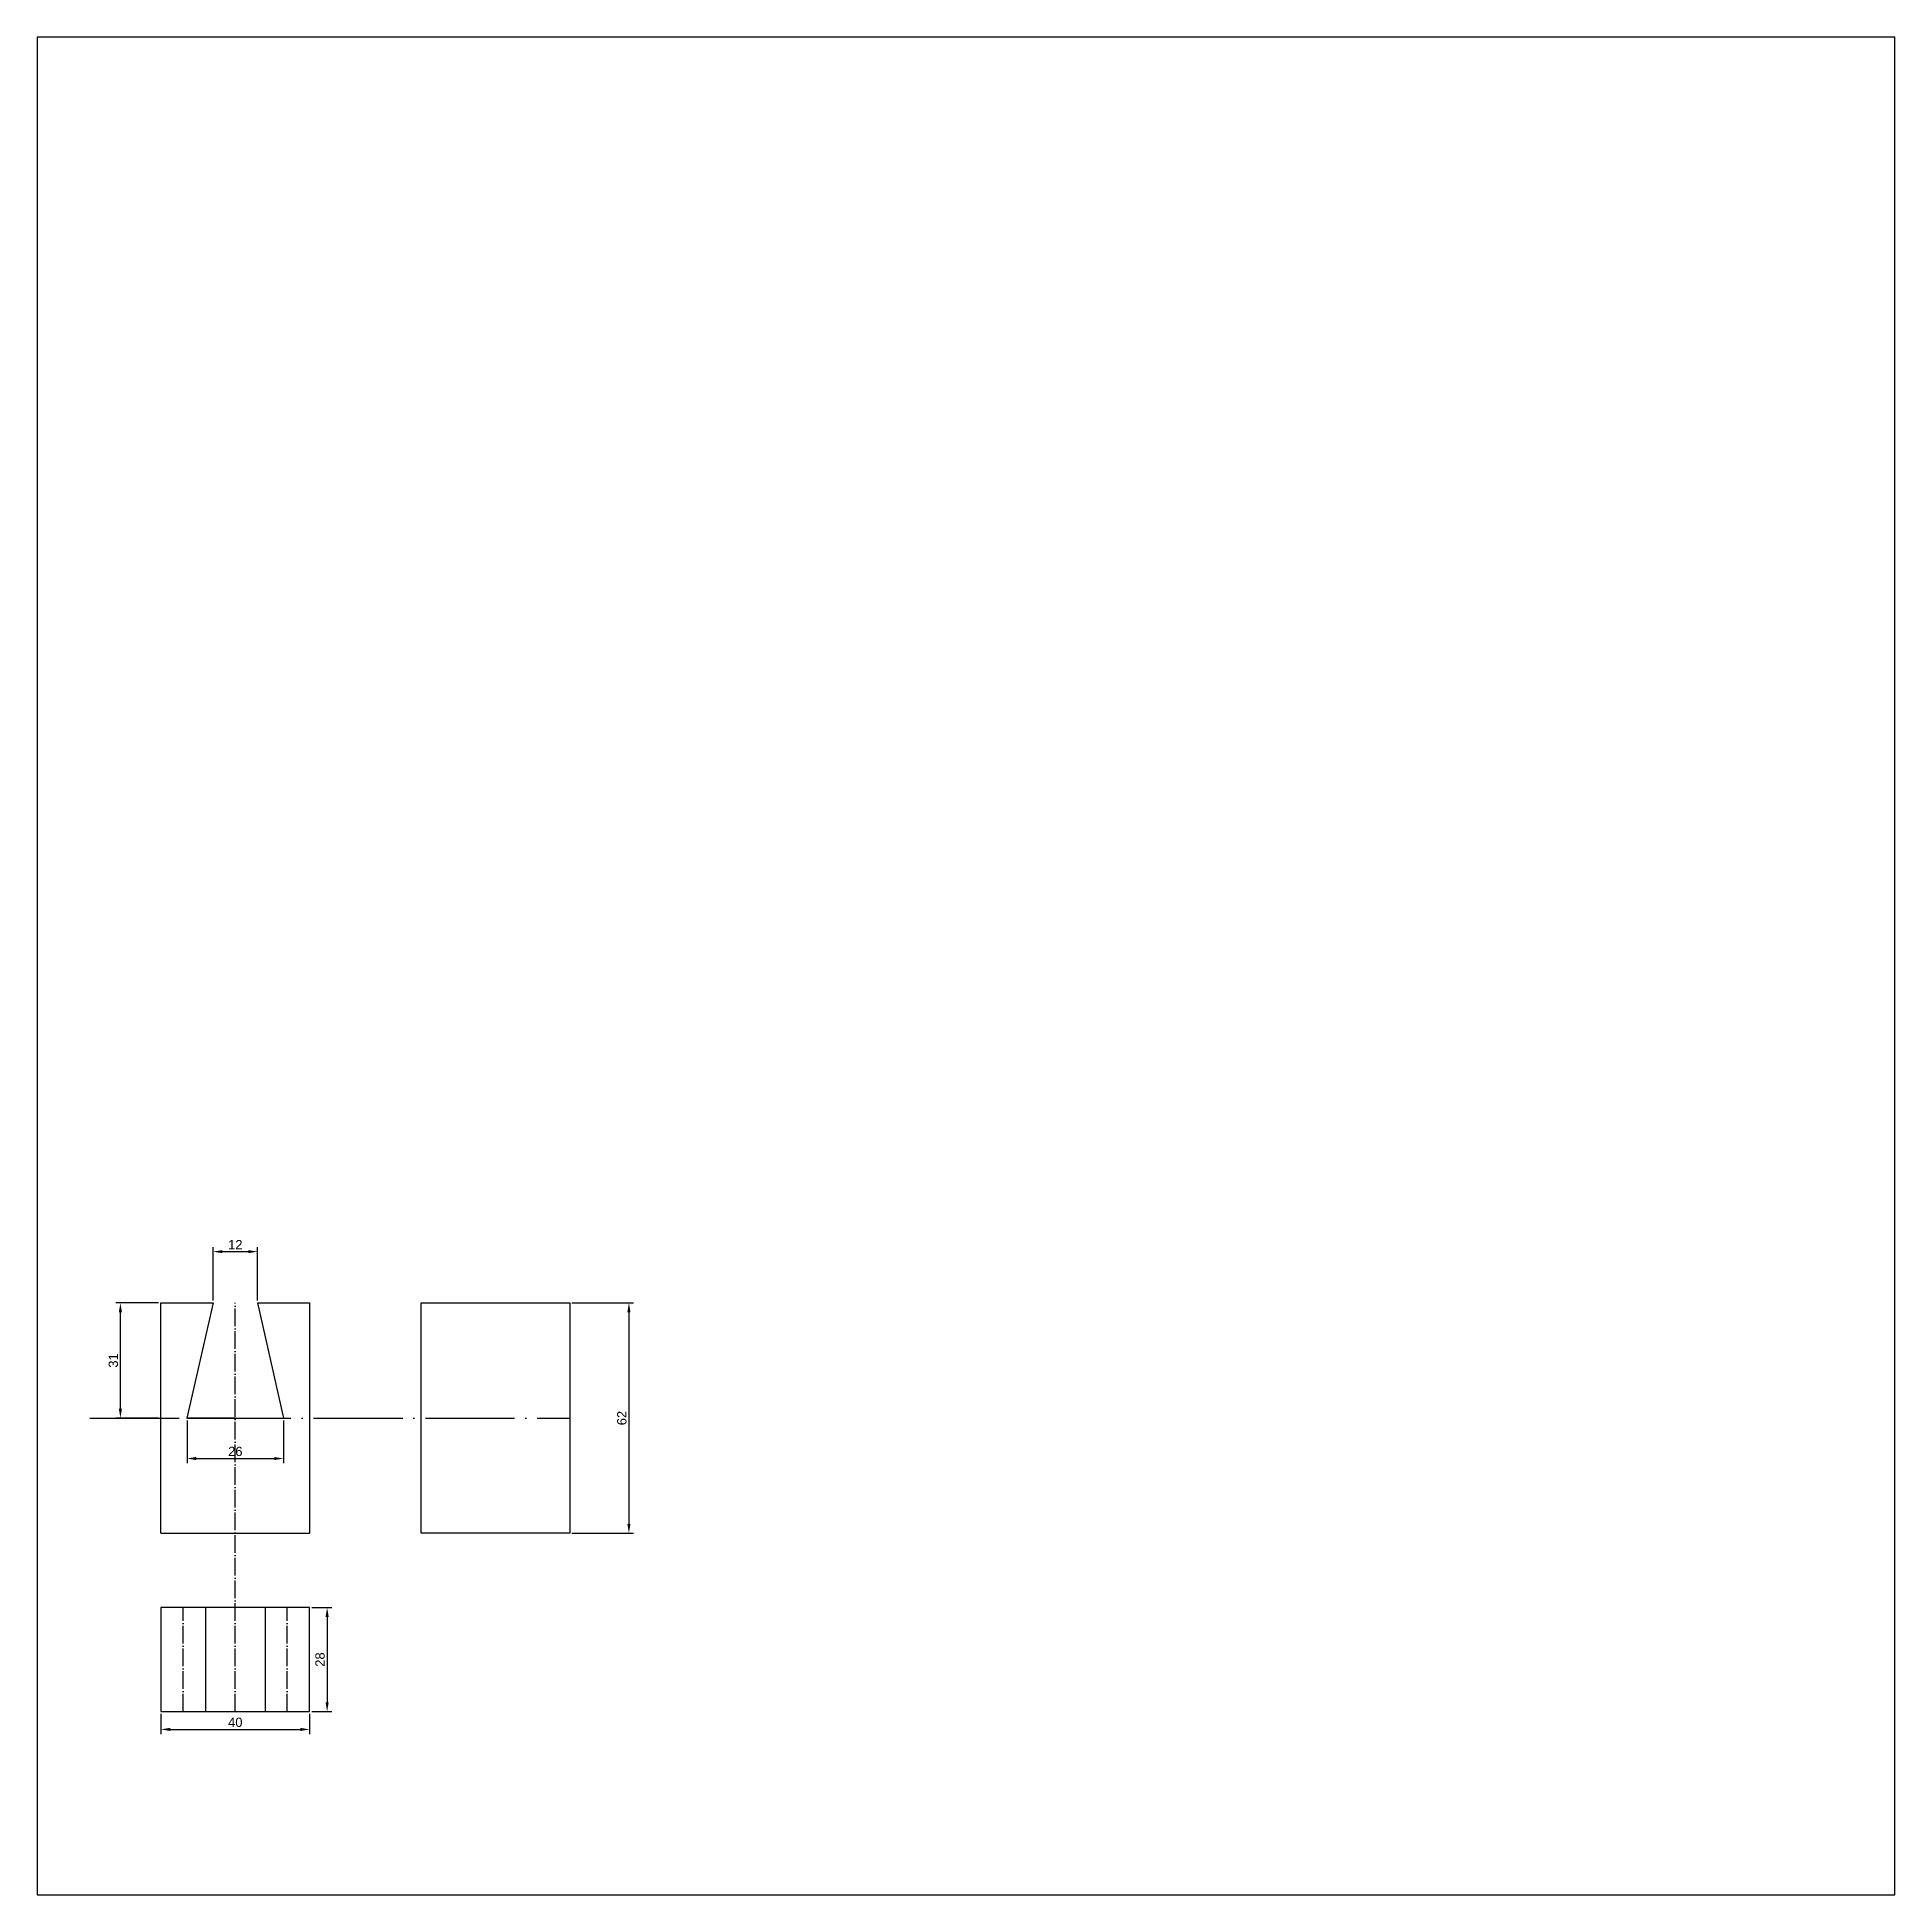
# Model space of a CAD drawing. Header units: millimetres. Extents: x 700 to 1736, y 1799 to 2895.
# Drawn here: x 1236 to 1736, y 1800 to 2300 of the extents above; entities that cross this region are included whole.
import ezdxf

# ---------------------------------------------------------------- set-up
doc = ezdxf.new("R2010")
doc.units = ezdxf.units.MM
doc.linetypes.add('ACAD_ISO04W100', pattern=[30, 24, -3, 0, -3])
doc.layers.add('оси', color=10, linetype='Continuous')
doc.layers.add('размер', color=240, linetype='Continuous')
doc.styles.get("Standard").update_dxf_attribs({"font": 'arial.ttf'})
doc.dimstyles.new('ISO-25', dxfattribs={"dimtxt": 2.5, "dimasz": 2.5, "dimexe": 1.25, "dimexo": 0.625, "dimtad": 1, "dimtxsty": 'Standard', "dimcen": 2.5, "dimadec": 0, "dimazin": 0, "dimtfac": 1, "dimtmove": 0, "dimatfit": 3, "dimfxl": 1, "dimarcsym": 0})

msp = doc.modelspace()

# ---------------------------------------------------------------- blocks, each defined once
blk = doc.blocks.new('*D15')
at = {"layer": 'Defpoints', "color": 0, "transparency": 16777216}
for p in [(1269.13, 1848.97), (1309.13, 1848.97), (1309.13, 1844.17)]:
    blk.add_point(p, dxfattribs=at)
at = {"layer": 'размер', "color": 0, "lineweight": -2, "transparency": 16777216}
for p, q in [((1269.13, 1848.34), (1269.13, 1842.92)), ((1309.13, 1848.34), (1309.13, 1842.92)), ((1271.63, 1844.17), (1306.63, 1844.17))]:
    blk.add_line(p, q, dxfattribs=at)
at = {"layer": 'размер', "color": 0, "transparency": 16777216}
for points in [[(1271.63, 1844.59), (1271.63, 1843.75), (1269.13, 1844.17)], [(1306.63, 1844.59), (1306.63, 1843.75), (1309.13, 1844.17)]]:
    blk.add_solid(points, dxfattribs=at)
at = {"layer": 'размер', "color": 0, "transparency": 16777216, "insert": (1289.13, 1846.07), "char_height": 2.5, "attachment_point": 5}
blk.add_mtext('40', dxfattribs=at)
blk = doc.blocks.new('*D16')
at = {"layer": 'Defpoints', "color": 0, "transparency": 16777216}
for p in [(1309.13, 1876.97), (1309.13, 1848.97), (1313.84, 1848.97)]:
    blk.add_point(p, dxfattribs=at)
at = {"layer": 'размер', "color": 0, "lineweight": -2, "transparency": 16777216}
for p, q in [((1309.75, 1876.97), (1315.09, 1876.97)), ((1313.84, 1874.47), (1313.84, 1851.47)), ((1309.75, 1848.97), (1315.09, 1848.97))]:
    blk.add_line(p, q, dxfattribs=at)
at = {"layer": 'размер', "color": 0, "transparency": 16777216}
for points in [[(1313.43, 1874.47), (1314.26, 1874.47), (1313.84, 1876.97)], [(1313.43, 1851.47), (1314.26, 1851.47), (1313.84, 1848.97)]]:
    blk.add_solid(points, dxfattribs=at)
at = {"layer": 'размер', "color": 0, "transparency": 16777216, "insert": (1311.94, 1862.97), "char_height": 2.5, "attachment_point": 5, "rotation": 90}
blk.add_mtext('28', dxfattribs=at)
blk = doc.blocks.new('*D17')
at = {"layer": 'Defpoints', "color": 0, "transparency": 16777216}
for p in [(1379.13, 1958.97), (1379.13, 1896.97), (1395.07, 1896.97)]:
    blk.add_point(p, dxfattribs=at)
at = {"layer": 'размер', "color": 0, "lineweight": -2, "transparency": 16777216}
for p, q in [((1379.75, 1958.97), (1396.32, 1958.97)), ((1395.07, 1956.47), (1395.07, 1899.47)), ((1379.75, 1896.97), (1396.32, 1896.97))]:
    blk.add_line(p, q, dxfattribs=at)
at = {"layer": 'размер', "color": 0, "transparency": 16777216}
for points in [[(1394.65, 1956.47), (1395.49, 1956.47), (1395.07, 1958.97)], [(1394.65, 1899.47), (1395.49, 1899.47), (1395.07, 1896.97)]]:
    blk.add_solid(points, dxfattribs=at)
at = {"layer": 'размер', "color": 0, "transparency": 16777216, "insert": (1393.17, 1927.97), "char_height": 2.5, "attachment_point": 5, "rotation": 90}
blk.add_mtext('62', dxfattribs=at)
blk = doc.blocks.new('*D19')
at = {"layer": 'Defpoints', "color": 0, "transparency": 16777216}
for p in [(1258.2, 1958.97), (1269.13, 1958.97), (1269.13, 1927.97)]:
    blk.add_point(p, dxfattribs=at)
at = {"layer": 'размер', "color": 0, "lineweight": -2, "transparency": 16777216}
for p, q in [((1268.5, 1958.97), (1256.95, 1958.97)), ((1258.2, 1930.47), (1258.2, 1956.47)), ((1268.5, 1927.97), (1256.95, 1927.97))]:
    blk.add_line(p, q, dxfattribs=at)
at = {"layer": 'размер', "color": 0, "transparency": 16777216}
for points in [[(1257.79, 1956.47), (1258.62, 1956.47), (1258.2, 1958.97)], [(1257.79, 1930.47), (1258.62, 1930.47), (1258.2, 1927.97)]]:
    blk.add_solid(points, dxfattribs=at)
at = {"layer": 'размер', "color": 0, "transparency": 16777216, "insert": (1256.3, 1943.47), "char_height": 2.5, "attachment_point": 5, "rotation": 90}
blk.add_mtext('31', dxfattribs=at)
blk = doc.blocks.new('*D20')
at = {"layer": 'Defpoints', "color": 0, "transparency": 16777216}
for p in [(1276.13, 1927.97), (1302.13, 1927.97), (1302.13, 1917.08)]:
    blk.add_point(p, dxfattribs=at)
at = {"layer": 'размер', "color": 0, "lineweight": -2, "transparency": 16777216}
for p, q in [((1276.13, 1927.34), (1276.13, 1915.83)), ((1302.13, 1927.34), (1302.13, 1915.83)), ((1278.63, 1917.08), (1299.63, 1917.08))]:
    blk.add_line(p, q, dxfattribs=at)
at = {"layer": 'размер', "color": 0, "transparency": 16777216}
for points in [[(1278.63, 1917.5), (1278.63, 1916.66), (1276.13, 1917.08)], [(1299.63, 1917.5), (1299.63, 1916.66), (1302.13, 1917.08)]]:
    blk.add_solid(points, dxfattribs=at)
at = {"layer": 'размер', "color": 0, "transparency": 16777216, "insert": (1289.13, 1918.98), "char_height": 2.5, "attachment_point": 5}
blk.add_mtext('26', dxfattribs=at)
blk = doc.blocks.new('*D21')
at = {"layer": 'Defpoints', "color": 0, "transparency": 16777216}
for p in [(1295.13, 1972.76), (1283.13, 1958.97), (1295.13, 1958.97)]:
    blk.add_point(p, dxfattribs=at)
at = {"layer": 'размер', "color": 0, "lineweight": -2, "transparency": 16777216}
for p, q in [((1283.13, 1959.59), (1283.13, 1974.01)), ((1285.63, 1972.76), (1292.63, 1972.76)), ((1295.13, 1959.59), (1295.13, 1974.01))]:
    blk.add_line(p, q, dxfattribs=at)
at = {"layer": 'размер', "color": 0, "transparency": 16777216}
for points in [[(1285.63, 1973.18), (1285.63, 1972.35), (1283.13, 1972.76)], [(1292.63, 1973.18), (1292.63, 1972.35), (1295.13, 1972.76)]]:
    blk.add_solid(points, dxfattribs=at)
at = {"layer": 'размер', "color": 0, "transparency": 16777216, "insert": (1289.13, 1974.64), "char_height": 2.5, "attachment_point": 5}
blk.add_mtext('12', dxfattribs=at)

# ---------------------------------------------------------------- dimensions: what is measured, and where the dimension line sits
at = {"layer": 'размер'}
for base, p1, p2, picture, middle in [((1295.127, 1972.764), (1283.127, 1958.97), (1295.127, 1958.97), '*D21', (1289.127, 1974.644)), ((1302.127, 1917.079), (1276.127, 1927.97), (1302.127, 1927.97), '*D20', (1289.127, 1918.98)), ((1309.127, 1844.17), (1269.127, 1848.97), (1309.127, 1848.97), '*D15', (1289.127, 1846.071))]:
    dim = msp.add_linear_dim(base=base, p1=p1, p2=p2, dimstyle='ISO-25', dxfattribs=at)
    dim.commit()
    dim.dimension.update_dxf_attribs({"geometry": picture, "text_midpoint": middle})
for base, p1, p2, picture, middle in [((1258.203, 1958.97), (1269.127, 1927.97), (1269.127, 1958.97), '*D19', (1256.3, 1943.47)), ((1395.071, 1896.97), (1379.127, 1958.97), (1379.127, 1896.97), '*D17', (1393.17, 1927.97)), ((1313.845, 1848.97), (1309.127, 1876.97), (1309.127, 1848.97), '*D16', (1311.943, 1862.97))]:
    dim = msp.add_linear_dim(base=base, p1=p1, p2=p2, angle=90, dimstyle='ISO-25', dxfattribs=at)
    dim.commit()
    dim.dimension.update_dxf_attribs({"geometry": picture, "text_midpoint": middle})

# ---------------------------------------------------------------- linework, layer by layer
for p, q in [((1735.797, 2299.645), (1235.797, 2299.645)), ((1235.797, 2299.645), (1235.797, 1799.645)), ((1735.797, 1799.645), (1735.797, 2299.645)), ((1276.127, 1927.97), (1302.127, 1927.97)), ((1235.797, 1799.645), (1735.797, 1799.645))]:
    msp.add_line(p, q)
at = {"lineweight": 30}
for p, q in [((1269.127, 1896.97), (1269.127, 1958.97)), ((1269.127, 1958.97), (1283.127, 1958.97)), ((1283.127, 1958.97), (1276.127, 1927.97)), ((1295.127, 1958.97), (1309.127, 1958.97)), ((1295.127, 1958.97), (1302.127, 1927.97)), ((1309.127, 1958.97), (1309.127, 1896.97)), ((1339.127, 1896.97), (1339.127, 1958.97)), ((1339.127, 1958.97), (1379.127, 1958.97)), ((1379.127, 1958.97), (1379.127, 1896.97)), ((1289.127, 1927.97), (1276.127, 1927.97)), ((1289.127, 1927.97), (1302.127, 1927.97)), ((1269.127, 1896.97), (1309.127, 1896.97)), ((1379.127, 1896.97), (1339.127, 1896.97)), ((1309.127, 1876.97), (1269.127, 1876.97)), ((1269.127, 1876.97), (1269.127, 1848.97)), ((1281.127, 1876.97), (1281.127, 1848.97)), ((1297.127, 1876.97), (1297.127, 1848.97)), ((1309.127, 1848.97), (1309.127, 1876.97)), ((1269.127, 1848.97), (1309.127, 1848.97))]:
    msp.add_line(p, q, dxfattribs=at)
at = {"layer": 'оси', "linetype": 'ACAD_ISO04W100', "ltscale": 0.2}
for p, q in [((1289.127, 1848.97), (1289.127, 1958.97)), ((1275.127, 1848.97), (1275.127, 1876.97)), ((1303.127, 1848.97), (1303.127, 1876.97))]:
    msp.add_line(p, q, dxfattribs=at)
at = {"layer": 'оси', "linetype": 'ACAD_ISO04W100'}
msp.add_line((1250.011, 1927.97), (1379.127, 1927.97), dxfattribs=at)

msp.set_redraw_order([(e.dxf.handle, doc.entitydb.next_handle()) for e in msp.query("TEXT MTEXT ATTDEF DIMENSION ARC_DIMENSION")])  # texts and dimensions are drawn at this point

doc.saveas('drawing.dxf')
